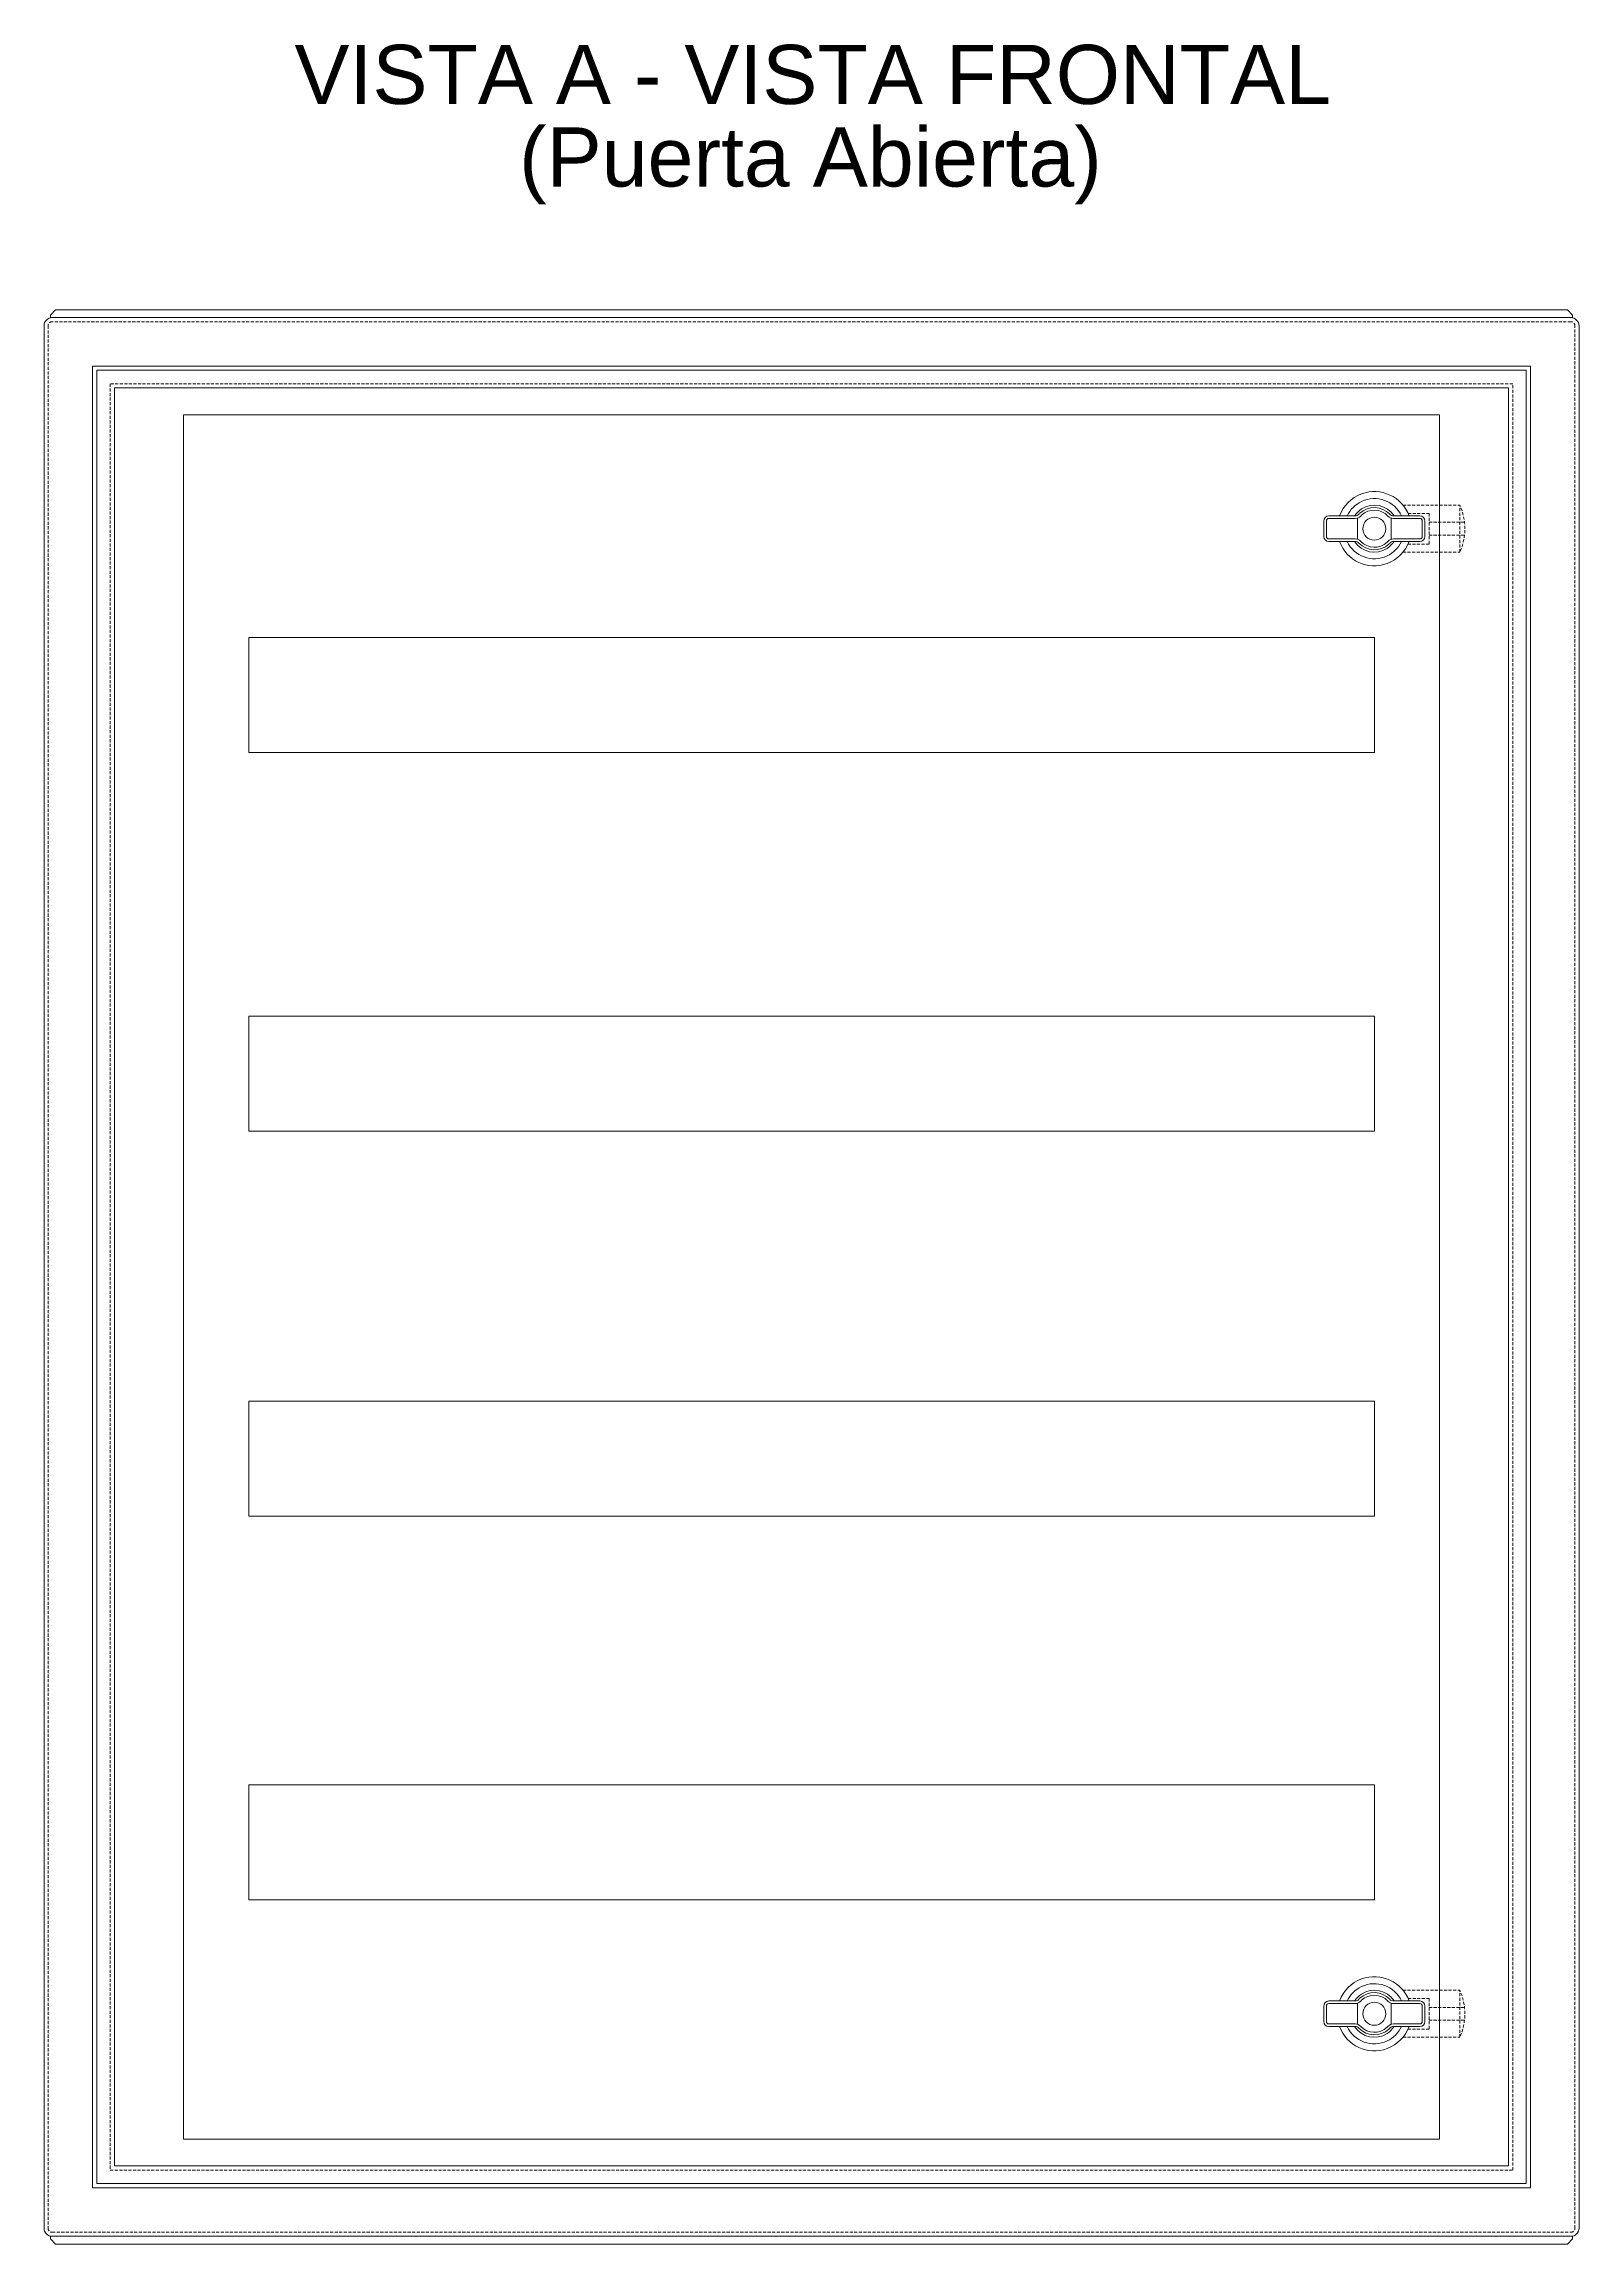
# Model space of a CAD drawing. Header units: millimetres. Extents: x -1334 to 1838, y -307 to 699.
# Drawn here: x -301 to 299, y -191 to 669 of the extents above; entities that cross this region are included whole.
import ezdxf

# ---------------------------------------------------------------- set-up
doc = ezdxf.new("R2010")
doc.units = ezdxf.units.MM
doc.header["$MEASUREMENT"] = 0
for name, pattern in [('AI-Linetype-0', [1.78125, 1.1875, -0.59375]), ('AI-Linetype-10', [1.78125, 1.1875, -0.59375]), ('AI-Linetype-11', [1.78125, 1.1875, -0.59375]), ('AI-Linetype-12', [1.78125, 1.1875, -0.59375]), ('AI-Linetype-13', [1.78125, 1.1875, -0.59375]), ('AI-Linetype-2', [1.78125, 1.1875, -0.59375]), ('AI-Linetype-22', [1.78125, 1.1875, -0.59375]), ('AI-Linetype-23', [1.78125, 1.1875, -0.59375]), ('AI-Linetype-24', [1.78125, 1.1875, -0.59375]), ('AI-Linetype-25', [1.78125, 1.1875, -0.59375]), ('AI-Linetype-26', [1.78125, 1.1875, -0.59375]), ('AI-Linetype-27', [1.78125, 1.1875, -0.59375]), ('AI-Linetype-28', [1.78125, 1.1875, -0.59375]), ('AI-Linetype-29', [1.78125, 1.1875, -0.59375]), ('AI-Linetype-3', [1.78125, 1.1875, -0.59375]), ('AI-Linetype-4', [1.78125, 1.1875, -0.59375]), ('AI-Linetype-5', [1.78125, 1.1875, -0.59375]), ('AI-Linetype-6', [1.78125, 1.1875, -0.59375]), ('AI-Linetype-7', [1.78125, 1.1875, -0.59375]), ('AI-Linetype-8', [1.78125, 1.1875, -0.59375]), ('AI-Linetype-9', [1.78125, 1.1875, -0.59375])]:
    doc.linetypes.add(name, pattern=pattern)
doc.layers.get('0').update_dxf_attribs({"lineweight": 0})

# ---------------------------------------------------------------- blocks, each defined once
blk = doc.blocks.new('Block_0')
at = {"char_height": 0.2, "attachment_point": 7}
for s, insert in [('\\C7;\\FArial|b0|i0|c1;\\H23.100000;\\W1.000000;VISTA A - VISTA FRONTAL', (-202.75, 645.37)), ('\\C7;\\FArial|b0|i0|c1;\\H23.100000;\\W1.000000;(Puerta Abierta)', (-114.92, 606.47))]:
    blk.add_mtext(s, dxfattribs=dict(at, insert=insert))

msp = doc.modelspace()

# ---------------------------------------------------------------- linework, layer by layer
at = {"color": 7, "lineweight": 0}
for p, q in [((-300.63, 558.98), (-300.63, -184.62)), ((296.17, 562.18), (-297.43, 562.18)), ((299.37, -184.62), (299.37, 558.98)), ((212.8, 475.53), (212.8, 483.83)), ((225.93, 475.53), (225.93, 483.83)), ((212.8, -104.97), (212.8, -96.67)), ((225.93, -104.97), (225.93, -96.67)), ((-297.43, -187.82), (296.17, -187.82))]:
    msp.add_line(p, q, dxfattribs=at)
at = {"color": 7, "linetype": 'AI-Linetype-28', "lineweight": 0}
msp.add_line((-299.03, 558.98), (-299.03, -184.62), dxfattribs=at)
at = {"color": 7, "linetype": 'AI-Linetype-26', "lineweight": 0}
msp.add_line((296.17, 560.58), (-297.43, 560.58), dxfattribs=at)
at = {"color": 7, "linetype": 'AI-Linetype-24', "lineweight": 0}
msp.add_line((297.77, -184.62), (297.77, 558.98), dxfattribs=at)
at = {"color": 7, "linetype": 'AI-Linetype-8', "lineweight": 0}
msp.add_line((230.57, 488.88), (252.77, 488.88), dxfattribs=at)
at = {"color": 7, "linetype": 'AI-Linetype-11', "lineweight": 0}
msp.add_line((240.77, 482.18), (254.62, 482.18), dxfattribs=at)
at = {"color": 7, "linetype": 'AI-Linetype-10', "lineweight": 0}
msp.add_line((240.77, 477.18), (254.62, 477.18), dxfattribs=at)
at = {"color": 7, "linetype": 'AI-Linetype-9', "lineweight": 0}
msp.add_line((230.57, 470.48), (252.77, 470.48), dxfattribs=at)
at = {"color": 7, "linetype": 'AI-Linetype-2', "lineweight": 0}
msp.add_line((230.57, -91.62), (252.77, -91.62), dxfattribs=at)
at = {"color": 7, "linetype": 'AI-Linetype-5', "lineweight": 0}
msp.add_line((240.77, -98.32), (254.62, -98.32), dxfattribs=at)
at = {"color": 7, "linetype": 'AI-Linetype-3', "lineweight": 0}
msp.add_line((230.57, -110.02), (252.77, -110.02), dxfattribs=at)
at = {"color": 7, "linetype": 'AI-Linetype-4', "lineweight": 0}
msp.add_line((240.77, -103.32), (254.62, -103.32), dxfattribs=at)
at = {"color": 7, "linetype": 'AI-Linetype-22', "lineweight": 0}
msp.add_line((-297.43, -186.22), (296.17, -186.22), dxfattribs=at)
at = {"color": 7, "lineweight": 0}
for points in [[(294.87, 565.18), (-296.13, 565.18), (-298.13, 563.18), (-298.13, 562.18), (296.87, 562.18), (296.87, 563.18)], [(-281.63, -168.82), (280.37, -168.82), (280.37, 543.18), (-281.63, 543.18)], [(-280.03, -167.22), (278.77, -167.22), (278.77, 541.58), (-280.03, 541.58)], [(-273.13, -160.32), (271.87, -160.32), (271.87, 534.68), (-273.13, 534.68)], [(-246.13, 524.18), (244.87, 524.18), (244.87, -149.82), (-246.13, -149.82)], [(-220.63, 437.17), (219.37, 437.17), (219.37, 392.17), (-220.63, 392.17)], [(-220.63, 289.18), (219.37, 289.18), (219.37, 244.18), (-220.63, 244.18)], [(-220.63, 138.7), (219.37, 138.7), (219.37, 93.7), (-220.63, 93.7)], [(-220.63, -11.3), (219.37, -11.3), (219.37, -56.3), (-220.63, -56.3)], [(294.87, -190.82), (-296.13, -190.82), (-298.13, -188.82), (-298.13, -187.82), (296.87, -187.82), (296.87, -188.82)]]:
    msp.add_lwpolyline(points, close=True, dxfattribs=at)
at = {"color": 7, "linetype": 'AI-Linetype-0', "lineweight": 0}
msp.add_lwpolyline([(-274.73, -161.92), (273.47, -161.92), (273.47, 536.28), (-274.73, 536.28)], close=True, dxfattribs=at)
at = {"color": 7, "linetype": 'AI-Linetype-13', "lineweight": 0}
msp.add_lwpolyline([(232.57, 485.68), (240.77, 485.68), (240.77, 473.68), (232.57, 473.68)], dxfattribs=at)
at = {"color": 7, "linetype": 'AI-Linetype-7', "lineweight": 0}
msp.add_lwpolyline([(232.57, -94.82), (240.77, -94.82), (240.77, -106.82), (232.57, -106.82)], dxfattribs=at)
at = {"color": 7, "lineweight": 0}
for centre in [(219.37, 479.68), (219.37, -100.82)]:
    msp.add_circle(centre, 4.5, dxfattribs=at)
for points in [[(-297.43, 562.18), (-299.2, 562.18), (-300.63, 560.75), (-300.63, 558.98)], [(299.37, 558.98), (299.37, 560.75), (297.93, 562.18), (296.17, 562.18)], [(-300.63, -184.62), (-300.63, -186.39), (-299.2, -187.82), (-297.43, -187.82)], [(296.17, -187.82), (297.93, -187.82), (299.37, -186.39), (299.37, -184.62)]]:
    msp.add_open_spline(points, degree=3, dxfattribs=at)
at = {"color": 7, "linetype": 'AI-Linetype-27', "lineweight": 0}
msp.add_open_spline([(-297.43, 560.58), (-298.32, 560.58), (-299.03, 559.86), (-299.03, 558.98)], degree=3, dxfattribs=at)
at = {"color": 7, "linetype": 'AI-Linetype-25', "lineweight": 0}
msp.add_open_spline([(297.77, 558.98), (297.77, 559.86), (297.05, 560.58), (296.17, 560.58)], degree=3, dxfattribs=at)
at = {"color": 7, "lineweight": 0}
for points, knots in [([(232.98, 484.68), (230.22, 492.2), (221.88, 496.05), (214.37, 493.29), (210.37, 491.82), (207.22, 488.68), (205.76, 484.68)], [0, 0, 0, 0, 1, 1, 1, 2, 2, 2, 2]), ([(230, 484.68), (227.24, 490.55), (220.24, 493.08), (214.37, 490.31), (211.89, 489.15), (209.9, 487.16), (208.73, 484.68)], [0, 0, 0, 0, 1, 1, 1, 2, 2, 2, 2]), ([(239.12, 482.68), (239.12, 483.79), (238.22, 484.68), (237.12, 484.68), (237.12, 484.68), (226.85, 484.68), (226.85, 484.68), (226.3, 484.68), (225.77, 484.91), (225.39, 485.32), (222.28, 488.64), (217.06, 488.82), (213.73, 485.71), (213.6, 485.58), (213.47, 485.45), (213.34, 485.32), (212.96, 484.91), (212.43, 484.68), (211.88, 484.68), (211.88, 484.68), (201.62, 484.68), (201.62, 484.68), (200.51, 484.68), (199.62, 483.79), (199.62, 482.68), (199.62, 482.68), (199.62, 476.68), (199.62, 476.68)], [0, 0, 0, 0, 1, 1, 1, 2, 2, 2, 3, 3, 3, 4, 4, 4, 5, 5, 5, 6, 6, 6, 7, 7, 7, 8, 8, 8, 9, 9, 9, 9]), ([(199.62, 476.68), (199.62, 475.58), (200.51, 474.68), (201.62, 474.68), (201.62, 474.68), (211.88, 474.68), (211.88, 474.68), (212.43, 474.68), (212.96, 474.45), (213.34, 474.05), (216.45, 470.72), (221.67, 470.54), (225, 473.65), (225.14, 473.78), (225.27, 473.91), (225.39, 474.05), (225.77, 474.45), (226.3, 474.68), (226.85, 474.68), (226.85, 474.68), (237.12, 474.68), (237.12, 474.68), (238.22, 474.68), (239.12, 475.58), (239.12, 476.68), (239.12, 476.68), (239.12, 482.68), (239.12, 482.68)], [0, 0, 0, 0, 1, 1, 1, 2, 2, 2, 3, 3, 3, 4, 4, 4, 5, 5, 5, 6, 6, 6, 7, 7, 7, 8, 8, 8, 9, 9, 9, 9]), ([(238.12, 476.68), (238.12, 476.13), (237.67, 475.68), (237.12, 475.68), (237.12, 475.68), (226.85, 475.68), (226.85, 475.68), (226.02, 475.68), (225.23, 475.34), (224.66, 474.73), (224.55, 474.61), (224.44, 474.5), (224.32, 474.38), (221.39, 471.65), (216.8, 471.8), (214.07, 474.73), (213.5, 475.34), (212.71, 475.68), (211.88, 475.68), (211.88, 475.68), (201.62, 475.68), (201.62, 475.68), (201.06, 475.68), (200.62, 476.13), (200.62, 476.68), (200.62, 476.68), (200.62, 482.68), (200.62, 482.68), (200.62, 483.23), (201.06, 483.68), (201.62, 483.68), (201.62, 483.68), (211.88, 483.68), (211.88, 483.68), (212.71, 483.68), (213.5, 484.03), (214.07, 484.63), (214.18, 484.75), (214.3, 484.87), (214.41, 484.98), (217.34, 487.71), (221.93, 487.56), (224.66, 484.63), (225.23, 484.03), (226.02, 483.68), (226.85, 483.68), (226.85, 483.68), (237.12, 483.68), (237.12, 483.68), (237.67, 483.68), (238.12, 483.23), (238.12, 482.68), (238.12, 482.68), (238.12, 476.68), (238.12, 476.68)], [0, 0, 0, 0, 1, 1, 1, 2, 2, 2, 3, 3, 3, 4, 4, 4, 5, 5, 5, 6, 6, 6, 7, 7, 7, 8, 8, 8, 9, 9, 9, 10, 10, 10, 11, 11, 11, 12, 12, 12, 13, 13, 13, 14, 14, 14, 15, 15, 15, 16, 16, 16, 17, 17, 17, 18, 18, 18, 18]), ([(227.09, 484.68), (224.33, 488.95), (218.63, 490.17), (214.37, 487.4), (213.28, 486.7), (212.35, 485.77), (211.64, 484.68)], [0, 0, 0, 0, 1, 1, 1, 2, 2, 2, 2]), ([(205.76, 474.68), (208.52, 467.16), (216.85, 463.31), (224.37, 466.07), (228.36, 467.54), (231.51, 470.69), (232.98, 474.68)], [0, 0, 0, 0, 1, 1, 1, 2, 2, 2, 2]), ([(208.73, 474.68), (211.49, 468.81), (218.49, 466.29), (224.37, 469.05), (226.83, 470.21), (228.81, 472.18), (229.98, 474.64)], [0, 0, 0, 0, 1, 1, 1, 2, 2, 2, 2]), ([(211.64, 474.68), (214.4, 470.42), (220.1, 469.2), (224.37, 471.96), (225.46, 472.67), (226.39, 473.6), (227.1, 474.69)], [0, 0, 0, 0, 1, 1, 1, 2, 2, 2, 2]), ([(232.98, -95.82), (230.22, -88.3), (221.88, -84.45), (214.37, -87.21), (210.37, -88.68), (207.22, -91.82), (205.76, -95.82)], [0, 0, 0, 0, 1, 1, 1, 2, 2, 2, 2]), ([(239.12, -97.82), (239.12, -96.71), (238.22, -95.82), (237.12, -95.82), (237.12, -95.82), (226.85, -95.82), (226.85, -95.82), (226.3, -95.82), (225.77, -95.59), (225.39, -95.18), (222.28, -91.86), (217.06, -91.68), (213.73, -94.79), (213.6, -94.92), (213.47, -95.05), (213.34, -95.18), (212.96, -95.59), (212.43, -95.82), (211.88, -95.82), (211.88, -95.82), (201.62, -95.82), (201.62, -95.82), (200.51, -95.82), (199.62, -96.71), (199.62, -97.82), (199.62, -97.82), (199.62, -103.82), (199.62, -103.82)], [0, 0, 0, 0, 1, 1, 1, 2, 2, 2, 3, 3, 3, 4, 4, 4, 5, 5, 5, 6, 6, 6, 7, 7, 7, 8, 8, 8, 9, 9, 9, 9]), ([(238.12, -103.82), (238.12, -104.37), (237.67, -104.82), (237.12, -104.82), (237.12, -104.82), (226.85, -104.82), (226.85, -104.82), (226.02, -104.82), (225.23, -105.16), (224.66, -105.77), (224.55, -105.89), (224.44, -106), (224.32, -106.12), (221.39, -108.85), (216.8, -108.7), (214.07, -105.77), (213.5, -105.16), (212.71, -104.82), (211.88, -104.82), (211.88, -104.82), (201.62, -104.82), (201.62, -104.82), (201.06, -104.82), (200.62, -104.37), (200.62, -103.82), (200.62, -103.82), (200.62, -97.82), (200.62, -97.82), (200.62, -97.27), (201.06, -96.82), (201.62, -96.82), (201.62, -96.82), (211.88, -96.82), (211.88, -96.82), (212.71, -96.82), (213.5, -96.47), (214.07, -95.87), (214.18, -95.75), (214.3, -95.63), (214.41, -95.52), (217.34, -92.79), (221.93, -92.94), (224.66, -95.87), (225.23, -96.47), (226.02, -96.82), (226.85, -96.82), (226.85, -96.82), (237.12, -96.82), (237.12, -96.82), (237.67, -96.82), (238.12, -97.27), (238.12, -97.82), (238.12, -97.82), (238.12, -103.82), (238.12, -103.82)], [0, 0, 0, 0, 1, 1, 1, 2, 2, 2, 3, 3, 3, 4, 4, 4, 5, 5, 5, 6, 6, 6, 7, 7, 7, 8, 8, 8, 9, 9, 9, 10, 10, 10, 11, 11, 11, 12, 12, 12, 13, 13, 13, 14, 14, 14, 15, 15, 15, 16, 16, 16, 17, 17, 17, 18, 18, 18, 18]), ([(230, -95.82), (227.24, -89.95), (220.24, -87.42), (214.37, -90.19), (211.89, -91.35), (209.9, -93.34), (208.73, -95.82)], [0, 0, 0, 0, 1, 1, 1, 2, 2, 2, 2]), ([(227.09, -95.82), (224.33, -91.55), (218.63, -90.33), (214.37, -93.1), (213.28, -93.8), (212.35, -94.73), (211.64, -95.82)], [0, 0, 0, 0, 1, 1, 1, 2, 2, 2, 2]), ([(199.62, -103.82), (199.62, -104.92), (200.51, -105.82), (201.62, -105.82), (201.62, -105.82), (211.88, -105.82), (211.88, -105.82), (212.43, -105.82), (212.96, -106.05), (213.34, -106.45), (216.45, -109.78), (221.67, -109.96), (225, -106.85), (225.14, -106.72), (225.27, -106.59), (225.39, -106.45), (225.77, -106.05), (226.3, -105.82), (226.85, -105.82), (226.85, -105.82), (237.12, -105.82), (237.12, -105.82), (238.22, -105.82), (239.12, -104.92), (239.12, -103.82), (239.12, -103.82), (239.12, -97.82), (239.12, -97.82)], [0, 0, 0, 0, 1, 1, 1, 2, 2, 2, 3, 3, 3, 4, 4, 4, 5, 5, 5, 6, 6, 6, 7, 7, 7, 8, 8, 8, 9, 9, 9, 9]), ([(205.76, -105.82), (208.52, -113.34), (216.85, -117.19), (224.37, -114.43), (228.36, -112.96), (231.51, -109.81), (232.98, -105.82)], [0, 0, 0, 0, 1, 1, 1, 2, 2, 2, 2]), ([(208.73, -105.82), (211.49, -111.69), (218.49, -114.21), (224.37, -111.45), (226.83, -110.29), (228.81, -108.32), (229.98, -105.86)], [0, 0, 0, 0, 1, 1, 1, 2, 2, 2, 2]), ([(211.64, -105.82), (214.4, -110.08), (220.1, -111.3), (224.37, -108.54), (225.46, -107.83), (226.39, -106.9), (227.1, -105.81)], [0, 0, 0, 0, 1, 1, 1, 2, 2, 2, 2])]:
    msp.add_open_spline(points, degree=3, knots=knots, dxfattribs=at)
at = {"color": 7, "linetype": 'AI-Linetype-12', "lineweight": 0}
msp.add_open_spline([(252.77, 470.48), (255.43, 476.32), (255.43, 483.04), (252.77, 488.88), (252.77, 488.88), (252.77, 470.48), (252.77, 470.48)], degree=3, knots=[0, 0, 0, 0, 1, 1, 1, 2, 2, 2, 2], dxfattribs=at)
at = {"color": 7, "linetype": 'AI-Linetype-6', "lineweight": 0}
msp.add_open_spline([(252.77, -110.02), (255.43, -104.18), (255.43, -97.46), (252.77, -91.62), (252.77, -91.62), (252.77, -110.02), (252.77, -110.02)], degree=3, knots=[0, 0, 0, 0, 1, 1, 1, 2, 2, 2, 2], dxfattribs=at)
at = {"color": 7, "linetype": 'AI-Linetype-29', "lineweight": 0}
msp.add_open_spline([(-299.03, -184.62), (-299.03, -185.5), (-298.32, -186.22), (-297.43, -186.22)], degree=3, dxfattribs=at)
at = {"color": 7, "linetype": 'AI-Linetype-23', "lineweight": 0}
msp.add_open_spline([(296.17, -186.22), (297.05, -186.22), (297.77, -185.5), (297.77, -184.62)], degree=3, dxfattribs=at)

# ---------------------------------------------------------------- block references
msp.add_blockref('Block_0', (0, 0))

doc.saveas('drawing.dxf')
